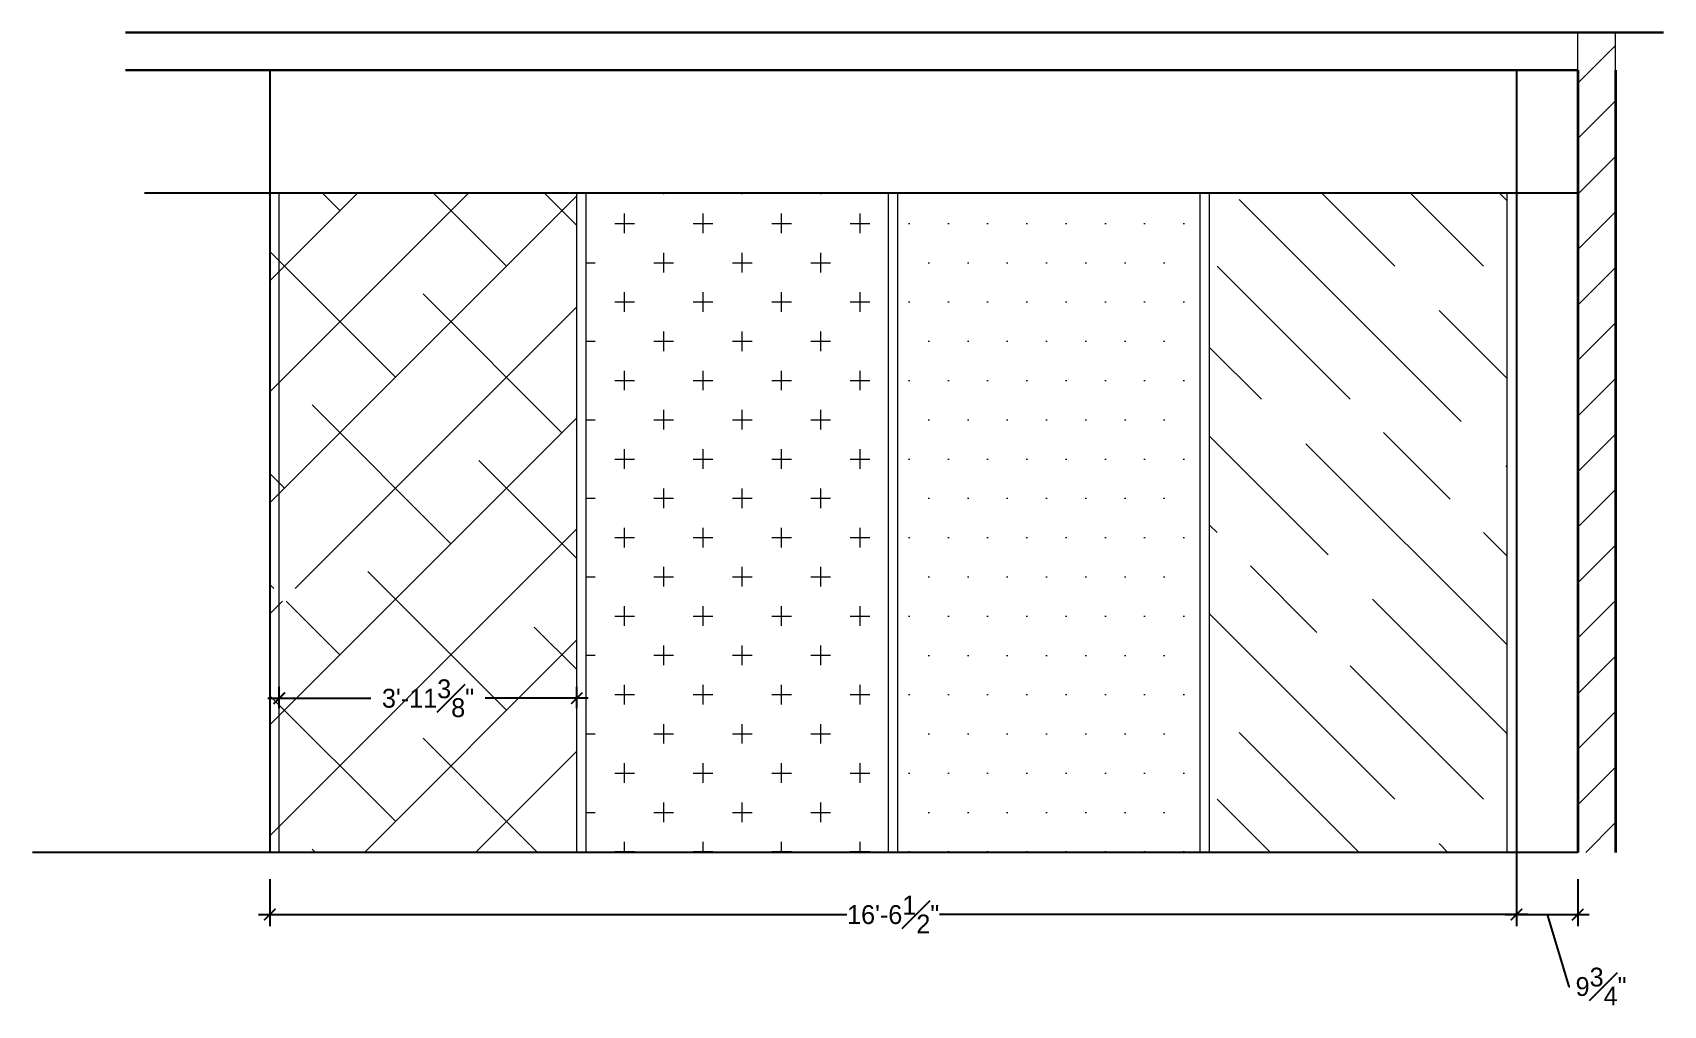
# Model space of a CAD drawing. Header units: inches. Extents: x -137722 to 81594, y -22256 to -1207.
# Drawn here: x -64598.9 to -64339.3, y -4196 to -4041.2 of the extents above; entities that cross this region are included whole.
import ezdxf

# ---------------------------------------------------------------- set-up
doc = ezdxf.new("R2010")
doc.units = ezdxf.units.IN
doc.header["$LTSCALE"] = 0.05
doc.header["$MEASUREMENT"] = 0
doc.header["$PDMODE"] = 3
doc.header["$PDSIZE"] = -4
doc.linetypes.add('DASHED2', pattern=[0.375, 0.25, -0.125])
doc.layers.get('Defpoints').update_dxf_attribs({"linetype": 'DASHED2'})
doc.layers.add('Civil Dimension - Text', color=7, linetype='Continuous')
doc.layers.add('slab', color=7, linetype='Continuous')
doc.layers.add('FURNITURE', color=36, linetype='Continuous', lineweight=18)
doc.layers.add('WALL', color=7, linetype='Continuous', lineweight=35)
doc.styles.add('9-128OF1-4', font='stylu.ttf')
doc.dimstyles.new('DIM 1-4', dxfattribs={"dimtxt": 3.0792, "dimasz": 1.82, "dimexe": 1.82, "dimexo": 0, "dimgap": 0.09, "dimtad": 0, "dimzin": 0, "dimdsep": 46, "dimlunit": 4, "dimtxsty": '9-128OF1-4', "dimblk": 'ARCHTICK', "dimcen": 1.8125, "dimdle": 1.82, "dimclrd": 8, "dimclre": 8, "dimadec": 0, "dimazin": 0, "dimtfac": 1, "dimtofl": 0, "dimtmove": 0, "dimatfit": 3, "dimldrblk": 'OPEN90', "dimfxl": 1, "dimtolj": 1, "dimtzin": 0, "dimlwd": -1, "dimarcsym": 0})

msp = doc.modelspace()

# ---------------------------------------------------------------- blocks, each defined once
blk = doc.blocks.new('_ArchTick')
at = {"color": 0, "const_width": 0.15}
blk.add_lwpolyline([(-0.5, -0.5), (0.5, 0.5)], dxfattribs=at)
blk = doc.blocks.new('*D506')
at = {"layer": 'Civil Dimension - Text', "color": 8, "lineweight": -2, "ltscale": 50, "transparency": 16777216}
for p, q in [((-64362.66, -4170.46), (-64362.66, -4183.4)), ((-64561.16, -4175.95), (-64561.16, -4183.4))]:
    blk.add_line(p, q, dxfattribs=at)
at = {"layer": 'Civil Dimension - Text', "color": 8, "ltscale": 50, "transparency": 16777216}
for p, q in [((-64562.98, -4181.58), (-64469.27, -4181.58)), ((-64360.84, -4181.58), (-64454.56, -4181.58))]:
    blk.add_line(p, q, dxfattribs=at)
at = {"layer": 'Defpoints', "color": 0, "ltscale": 50, "transparency": 16777216}
for p in [(-64362.66, -4170.46), (-64561.16, -4175.95), (-64362.66, -4181.58)]:
    blk.add_point(p, dxfattribs=at)
at = {"layer": 'Civil Dimension - Text', "color": 8, "ltscale": 50, "transparency": 16777216, "xscale": 1.82, "yscale": 1.82, "zscale": 1.82, "rotation": 180}
blk.add_blockref('_ArchTick', (-64561.16, -4181.58), dxfattribs=at)
at = {"layer": 'Civil Dimension - Text', "color": 8, "ltscale": 50, "transparency": 16777216, "xscale": 1.82, "yscale": 1.82, "zscale": 1.82}
blk.add_blockref('_ArchTick', (-64362.66, -4181.58), dxfattribs=at)
at = {"layer": 'Civil Dimension - Text', "color": 0, "ltscale": 50, "transparency": 16777216, "insert": (-64461.91, -4181.58), "char_height": 3, "attachment_point": 5, "style": '9-128OF1-4'}
blk.add_mtext('\\A1;16\'-6{\\H1x;\\S1#2;}"', dxfattribs=at)
blk = doc.blocks.new('_Open90')
at = {"color": 0, "linetype": 'ByBlock', "lineweight": -2}
for p, q in [((0, 0), (-1, 0)), ((-0.5, 0.5), (0, 0)), ((0, 0), (-0.5, -0.5))]:
    blk.add_line(p, q, dxfattribs=at)
blk = doc.blocks.new('*D507')
at = {"layer": 'Civil Dimension - Text', "color": 8, "lineweight": -2, "ltscale": 50, "transparency": 16777216}
for p, q in [((-64362.66, -4170.46), (-64362.66, -4183.4)), ((-64352.92, -4175.95), (-64352.92, -4183.4))]:
    blk.add_line(p, q, dxfattribs=at)
at = {"layer": 'Civil Dimension - Text', "color": 8, "ltscale": 50, "transparency": 16777216}
for p, q in [((-64364.48, -4181.58), (-64351.1, -4181.58)), ((-64357.79, -4181.58), (-64354.35, -4193.03)), ((-64354.35, -4193.03), (-64354.17, -4193.03))]:
    blk.add_line(p, q, dxfattribs=at)
at = {"layer": 'Defpoints', "color": 0, "ltscale": 50, "transparency": 16777216}
for p in [(-64362.66, -4170.46), (-64352.92, -4175.95), (-64352.92, -4181.58)]:
    blk.add_point(p, dxfattribs=at)
at = {"layer": 'Civil Dimension - Text', "color": 8, "ltscale": 50, "transparency": 16777216, "xscale": 1.82, "yscale": 1.82, "zscale": 1.82, "rotation": 180}
blk.add_blockref('_ArchTick', (-64362.66, -4181.58), dxfattribs=at)
at = {"layer": 'Civil Dimension - Text', "color": 8, "ltscale": 50, "transparency": 16777216, "xscale": 1.82, "yscale": 1.82, "zscale": 1.82}
blk.add_blockref('_ArchTick', (-64352.92, -4181.58), dxfattribs=at)
at = {"layer": 'Civil Dimension - Text', "color": 0, "ltscale": 50, "transparency": 16777216, "insert": (-64349.19, -4193.03), "char_height": 3, "attachment_point": 5, "style": '9-128OF1-4'}
blk.add_mtext('\\A1;9{\\H1x;\\S3#4;}"', dxfattribs=at)
blk = doc.blocks.new('*D508')
at = {"layer": 'Civil Dimension - Text', "color": 8, "lineweight": -2, "ltscale": 50, "transparency": 16777216}
for p, q in [((-64559.66, -4148.7), (-64559.66, -4145.32)), ((-64512.29, -4148.7), (-64512.29, -4145.32))]:
    blk.add_line(p, q, dxfattribs=at)
at = {"layer": 'Civil Dimension - Text', "color": 8, "ltscale": 50, "transparency": 16777216}
for p, q in [((-64561.48, -4147.14), (-64545.1, -4147.14)), ((-64510.47, -4147.14), (-64526.85, -4147.14))]:
    blk.add_line(p, q, dxfattribs=at)
at = {"layer": 'Defpoints', "color": 0, "ltscale": 50, "transparency": 16777216}
for p in [(-64559.66, -4147.14), (-64559.66, -4148.7), (-64512.29, -4148.7)]:
    blk.add_point(p, dxfattribs=at)
at = {"layer": 'Civil Dimension - Text', "color": 8, "ltscale": 50, "transparency": 16777216, "xscale": 1.82, "yscale": 1.82, "zscale": 1.82, "rotation": 180}
blk.add_blockref('_ArchTick', (-64559.66, -4147.14), dxfattribs=at)
at = {"layer": 'Civil Dimension - Text', "color": 8, "ltscale": 50, "transparency": 16777216, "xscale": 1.82, "yscale": 1.82, "zscale": 1.82}
blk.add_blockref('_ArchTick', (-64512.29, -4147.14), dxfattribs=at)
at = {"layer": 'Civil Dimension - Text', "color": 0, "ltscale": 50, "transparency": 16777216, "insert": (-64535.97, -4147.14), "char_height": 3, "attachment_point": 5, "style": '9-128OF1-4'}
blk.add_mtext('\\A1;3\'-11{\\H1x;\\S3#8;}"', dxfattribs=at)

# ---------------------------------------------------------------- dimensions: what is measured, and where the dimension line sits
at = {"layer": 'Civil Dimension - Text', "ltscale": 50}
for base, p1, p2, picture, middle in [((-64559.6625, -4147.1366), (-64512.2875, -4148.7033), (-64559.6625, -4148.7033), '*D508', (-64535.975, -4147.1366)), ((-64362.6625, -4181.5821), (-64561.1625, -4175.954), (-64362.6625, -4170.4605), '*D506', (-64461.9125, -4181.5821)), ((-64352.9152, -4181.5821), (-64362.6625, -4170.4605), (-64352.9152, -4175.954), '*D507', (-64354.0831, -4193.0345))]:
    dim = msp.add_linear_dim(base=base, p1=p1, p2=p2, dimstyle='DIM 1-4', override={"dimtxt": 3, "dimdec": 3, "dimtdec": 3, "dimtmove": 1, "dimfxl": 0, "dimfrac": 1, "dimarcsym": 1}, dxfattribs=at)
    dim.commit()
    dim.dimension.update_dxf_attribs({"geometry": picture, "text_midpoint": middle})

# ---------------------------------------------------------------- hatches: boundary and pattern name
at = {"layer": 'FURNITURE', "ltscale": 50}
h = msp.add_hatch(dxfattribs=at)
h.set_pattern_fill('ANSI31', color=256, scale=50)
h.set_pattern_definition([(45, (0, -790.3135), (-4.4194174, 4.4194174), [])])
h.paths.add_polyline_path([(-64346.9152, -4047.1752), (-64346.9152, -4041.1752), (-64352.9152, -4041.1752), (-64352.9152, -4047.1752), (-64352.9152, -4171.6752), (-64346.9152, -4171.6752)])
at = {"layer": 'FURNITURE', "ltscale": 50, "true_color": 0x939598}
h = msp.add_hatch(dxfattribs=at)
h.set_pattern_fill('ANSI38', color=252, scale=100)
h.set_pattern_definition([(45, (0, -790.313), (-8.8388348, 8.8388348), []), (135, (0, -790.313), (-26.5165043, 8.8388348), [31.25, -18.75])])
h.paths.add_polyline_path([(-64512.2875, -4066.6752), (-64561.1625, -4066.6752), (-64561.1625, -4171.6752), (-64548.8508, -4171.6752), (-64548.8508, -4133.6752), (-64549.3508, -4133.6752), (-64549.3508, -4131.6752), (-64560.8508, -4131.6752), (-64560.8508, -4129.6752), (-64548.8508, -4129.6752), (-64548.8508, -4131.6752), (-64549.3508, -4131.6752), (-64549.3508, -4133.6752), (-64548.8508, -4133.6752), (-64548.8508, -4135.6752), (-64548.8508, -4171.6752), (-64512.2875, -4171.6752)])
h = msp.add_hatch(dxfattribs=at)
h.set_pattern_fill('CROSS', color=252, scale=25)
h.set_pattern_definition([(0, (0, -790.3135), (6.25, 6.25), [3.125, -9.375]), (90, (1.5625, -791.876), (-6.25, 6.25), [3.125, -9.375])])
h.paths.add_polyline_path([(-64510.7875, -4171.6752), (-64462.6625, -4171.6752), (-64462.6625, -4066.6752), (-64510.7875, -4066.6752)])
at = {"layer": 'FURNITURE', "ltscale": 50}
h = msp.add_hatch(dxfattribs=at)
h.set_pattern_fill('DOTS', color=256, scale=100)
h.set_pattern_definition([(0, (0, -790.3135), (3.125, 6.25), [0, -6.25])])
h.paths.add_polyline_path([(-64413.0375, -4066.6752), (-64461.1625, -4066.6752), (-64461.1625, -4171.6752), (-64413.0375, -4171.6752)])
at = {"layer": 'FURNITURE', "ltscale": 50, "true_color": 0x939598}
h = msp.add_hatch(dxfattribs=at)
h.set_pattern_fill('GOST_WOOD', color=252, scale=5, angle=45)
h.set_pattern_definition([(135, (0, -790.313), (21.213203, 21.213203), [50, -10]), (135, (14.142, -790.313), (21.213203, 21.213203), [30, -7.5, 15, -7.5]), (135, (31.82, -793.85), (21.213203, 21.213203), [50, -10])])
h.paths.add_polyline_path([(-64364.1625, -4066.6752), (-64411.5375, -4066.6752), (-64411.5375, -4171.6752), (-64364.1625, -4171.6752)])

# ---------------------------------------------------------------- linework, layer by layer
at = {"ltscale": 50}
msp.add_line((-64352.9152, -4171.6752), (-64598.934, -4171.6752), dxfattribs=at)
at = {"layer": 'Civil Dimension - Text', "ltscale": 50}
for p, q in [((-64561.1625, -4047.1752), (-64561.1625, -4171.6752)), ((-64362.6625, -4047.1752), (-64362.6625, -4171.6752)), ((-64581.1362, -4066.6752), (-64352.9152, -4066.6752))]:
    msp.add_line(p, q, dxfattribs=at)
at = {"layer": 'FURNITURE', "ltscale": 50}
for p, q in [((-64352.9152, -4047.1752), (-64352.9152, -4041.1752)), ((-64346.9152, -4047.1752), (-64346.9152, -4041.1752)), ((-64559.6625, -4171.6752), (-64559.6625, -4066.6752)), ((-64512.2875, -4171.6752), (-64512.2875, -4066.6752)), ((-64510.7875, -4171.6752), (-64510.7875, -4066.6752)), ((-64462.6625, -4171.6752), (-64462.6625, -4066.6752)), ((-64461.1625, -4171.6752), (-64461.1625, -4066.6752)), ((-64413.0375, -4171.6752), (-64413.0375, -4066.6752)), ((-64411.5375, -4171.6752), (-64411.5375, -4066.6752)), ((-64364.1625, -4171.6752), (-64364.1625, -4066.6752))]:
    msp.add_line(p, q, dxfattribs=at)
at = {"layer": 'slab', "lineweight": 30, "ltscale": 50}
for p, q in [((-64584.1362, -4041.1752), (-64339.2716, -4041.1752)), ((-64584.1362, -4047.1752), (-64352.9152, -4047.1752))]:
    msp.add_line(p, q, dxfattribs=at)
at = {"layer": 'WALL'}
for p, q in [((-64352.9152, -4047.1752), (-64352.9152, -4171.6752)), ((-64346.9152, -4047.1752), (-64346.9152, -4171.6752))]:
    msp.add_line(p, q, dxfattribs=at)

msp.set_redraw_order([(e.dxf.handle, doc.entitydb.next_handle()) for e in msp.query("TEXT MTEXT ATTDEF DIMENSION ARC_DIMENSION")])  # texts and dimensions are drawn at this point

doc.saveas('drawing.dxf')
